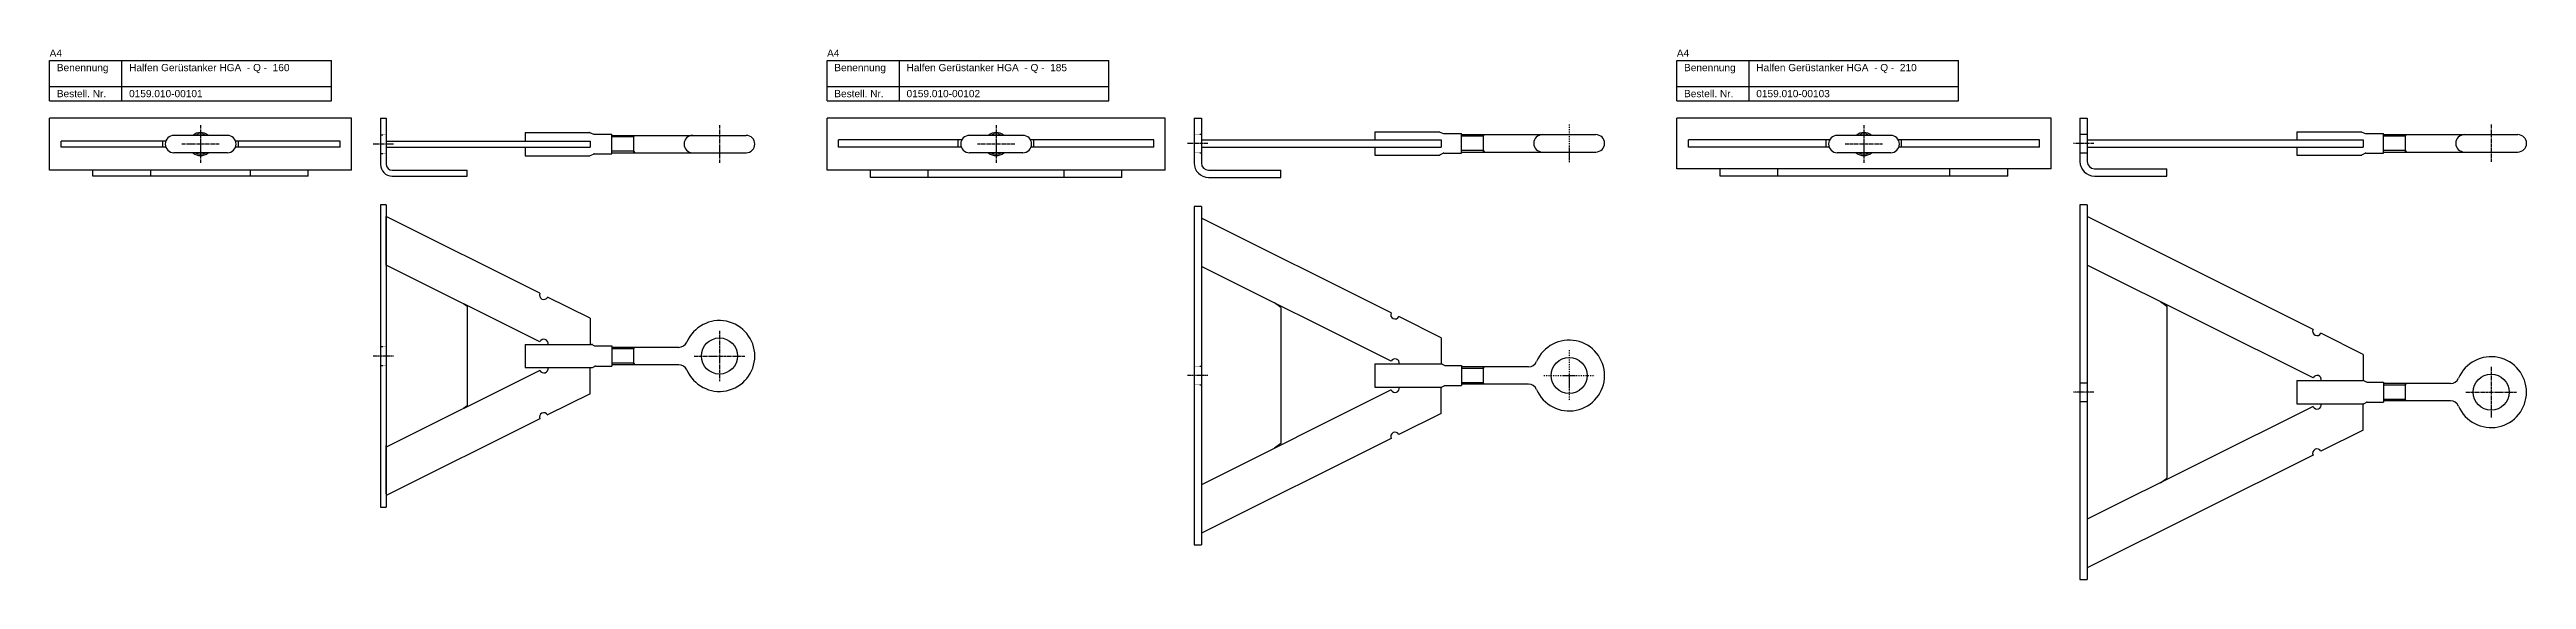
# Model space of a CAD drawing. Header units: inches. Extents: x 9 to 6602, y 8 to 536.
# Drawn here: x 9 to 1723, y 169 to 536 of the extents above; entities that cross this region are included whole.
import ezdxf

# ---------------------------------------------------------------- set-up
doc = ezdxf.new("R2010")
doc.units = ezdxf.units.IN
doc.header["$MEASUREMENT"] = 0
for name, pattern in [('MITTE2', [1.125, 0.75, -0.125, 0.125, -0.125]), ('STRICHPUNKT2', [0.5, 0.25, -0.125, 0, -0.125]), ('VERDECKT2', [0.1875, 0.125, -0.0625])]:
    doc.linetypes.add(name, pattern=pattern)
doc.layers.add('Halfen', color=2, linetype='Continuous')
doc.styles.add('ARIAL50', font='ARIAL.TTF', dxfattribs={"height": 5})

msp = doc.modelspace()

# ---------------------------------------------------------------- texts
at = {"layer": 'Halfen', "style": 'ARIAL50'}
for s, p in [('A4', (9.2, 530.7)), ('A4', (547.2, 530.7)), ('A4', (1135.2, 530.7)), ('Benennung', (14.2, 520.7)), ('Halfen Gerüstanker HGA  - Q -  160', (64.2, 520.7)), ('Benennung', (552.2, 520.7)), ('Halfen Gerüstanker HGA  - Q -  185', (602.2, 520.7)), ('Benennung', (1140.2, 520.7)), ('Halfen Gerüstanker HGA  - Q -  210', (1190.2, 520.7)), ('Bestell. Nr.', (14.2, 502.7)), ('0159.010-00101', (64.2, 502.7)), ('Bestell. Nr.', (552.2, 502.7)), ('0159.010-00102', (602.2, 502.7)), ('Bestell. Nr.', (1140.2, 502.7)), ('0159.010-00103', (1190.2, 502.7))]:
    msp.add_text(s, height=5, dxfattribs=at).set_placement(p)

# ---------------------------------------------------------------- linework, layer by layer
at = {"layer": 'Halfen'}
for p, q in [((9.2, 528.2), (204.2, 528.2)), ((9.2, 500.2), (9.2, 528.2)), ((59.2, 500.2), (59.2, 528.2)), ((204.2, 500.2), (204.2, 528.2)), ((547.2, 528.2), (742.2, 528.2)), ((547.2, 500.2), (547.2, 528.2)), ((597.2, 500.2), (597.2, 528.2)), ((742.2, 500.2), (742.2, 528.2)), ((1135.2, 528.2), (1330.2, 528.2)), ((1135.2, 500.2), (1135.2, 528.2)), ((1185.2, 500.2), (1185.2, 528.2)), ((1330.2, 500.2), (1330.2, 528.2)), ((9.2, 510.2), (204.2, 510.2)), ((9.2, 500.2), (204.2, 500.2)), ((547.2, 510.2), (742.2, 510.2)), ((547.2, 500.2), (742.2, 500.2)), ((1135.2, 510.2), (1330.2, 510.2)), ((1135.2, 500.2), (1330.2, 500.2)), ((218.2, 488.2), (9.2, 488.2)), ((9.2, 452.2), (9.2, 488.2)), ((218.2, 452.2), (218.2, 488.2)), ((238.2, 488.2), (238.2, 456.2)), ((238.2, 488.2), (242.2, 488.2)), ((242.2, 488.2), (242.2, 456.2)), ((781.2, 488.2), (547.2, 488.2)), ((547.2, 452.2), (547.2, 488.2)), ((781.2, 452.2), (781.2, 488.2)), ((801.2, 488.2), (801.2, 457.2)), ((801.2, 488.2), (806.2, 488.2)), ((806.2, 488.2), (806.2, 457.2)), ((1394.2, 488.2), (1135.2, 488.2)), ((1135.2, 453.2), (1135.2, 488.2)), ((1394.2, 453.2), (1394.2, 488.2)), ((1414.2, 488.2), (1414.2, 458.2)), ((1414.2, 488.2), (1419.2, 488.2)), ((1419.2, 488.2), (1419.2, 458.2)), ((17.2, 468.2), (17.2, 472.2)), ((89.4, 472.2), (17.2, 472.2)), ((89.5, 468.2), (17.2, 468.2)), ((87.5, 468.2), (87.5, 472.2)), ((132.2, 476.3), (95.2, 476.3)), ((132.2, 464.3), (95.2, 464.3)), ((210.2, 468.2), (137.8, 468.2)), ((210.2, 472.2), (137.9, 472.2)), ((139.8, 468.2), (139.8, 472.2)), ((210.2, 468.2), (210.2, 472.2)), ((242.2, 472.2), (383.2, 472.2)), ((242.2, 468.2), (383.2, 468.2)), ((338.2, 478.2), (382.9, 478.2)), ((338.2, 478.2), (338.2, 472.2)), ((338.2, 468.2), (338.2, 462.2)), ((383.2, 478.1), (385.7, 477.2)), ((383.2, 472.2), (383.2, 468.2)), ((383.3, 462.3), (385.6, 463.4)), ((386, 477.2), (398.2, 477.2)), ((386, 463.5), (398.2, 463.5)), ((398.2, 463.5), (398.2, 477.2)), ((398.2, 476.3), (491.2, 476.3)), ((398.2, 464.3), (491.2, 464.3)), ((640.4, 473.2), (555.2, 473.2)), ((555.2, 468.2), (555.2, 473.2)), ((640, 468.2), (555.2, 468.2)), ((638, 468.2), (638, 473.2)), ((638, 468.2), (638, 472.2)), ((682.7, 476.3), (645.7, 476.3)), ((682.7, 464.3), (645.7, 464.3)), ((773.2, 473.2), (687.9, 473.2)), ((773.2, 468.2), (688.3, 468.2)), ((690.3, 468.2), (690.3, 473.2)), ((690.3, 468.2), (690.3, 472.2)), ((773.2, 468.2), (773.2, 473.2)), ((806.2, 473.2), (972.2, 473.2)), ((806.2, 468.2), (972.2, 468.2)), ((926.2, 478.7), (970.9, 478.7)), ((926.2, 478.7), (926.2, 473.2)), ((926.2, 468.2), (926.2, 462.7)), ((971.2, 478.6), (973.7, 477.7)), ((971.3, 462.8), (973.6, 463.9)), ((972.2, 473.2), (972.2, 468.2)), ((974, 477.7), (986.2, 477.7)), ((974, 464), (986.2, 464)), ((986.2, 464), (986.2, 477.7)), ((986.2, 476.8), (1079.2, 476.8)), ((986.2, 464.8), (1079.2, 464.8)), ((1240.9, 473.2), (1143.2, 473.2)), ((1143.2, 468.2), (1143.2, 473.2)), ((1240.5, 468.2), (1143.2, 468.2)), ((1238.5, 468.2), (1238.5, 473.2)), ((1283.2, 476.3), (1246.2, 476.3)), ((1283.2, 464.3), (1246.2, 464.3)), ((1386.1, 473.2), (1288.4, 473.2)), ((1386.1, 468.2), (1288.8, 468.2)), ((1290.8, 468.2), (1290.8, 473.2)), ((1386.1, 468.2), (1386.1, 473.2)), ((1419.2, 473.2), (1610.2, 473.2)), ((1419.2, 468.2), (1610.2, 468.2)), ((1564.2, 478.7), (1608.9, 478.7)), ((1564.2, 478.7), (1564.2, 473.2)), ((1564.2, 468.2), (1564.2, 462.7)), ((1609.2, 478.6), (1611.7, 477.7)), ((1609.3, 462.8), (1611.6, 463.9)), ((1610.2, 473.2), (1610.2, 468.2)), ((1612, 477.7), (1624.2, 477.7)), ((1612, 464), (1624.2, 464)), ((1624.2, 464), (1624.2, 477.7)), ((1624.2, 476.8), (1717.2, 476.8)), ((1624.2, 464.8), (1717.2, 464.8)), ((218.2, 452.2), (9.2, 452.2)), ((39.2, 448.2), (39.2, 452.2)), ((188.2, 448.2), (39.2, 448.2)), ((79.2, 448.2), (79.2, 452.2)), ((148.2, 448.2), (148.2, 452.2)), ((188.2, 448.2), (188.2, 452.2)), ((246.2, 452.2), (298.2, 452.2)), ((246.2, 448.2), (298.2, 448.2)), ((298.2, 448.2), (298.2, 452.2)), ((338.2, 462.2), (382.9, 462.2)), ((781.2, 452.2), (547.2, 452.2)), ((577.2, 447.2), (577.2, 452.2)), ((751.2, 447.2), (577.2, 447.2)), ((617.2, 447.2), (617.2, 452.2)), ((711.2, 447.2), (711.2, 452.2)), ((751.2, 447.2), (751.2, 452.2)), ((811.2, 452.2), (861.2, 452.2)), ((811.2, 447.2), (861.2, 447.2)), ((861.2, 447.2), (861.2, 452.2)), ((926.2, 462.7), (970.9, 462.7)), ((1394.2, 453.2), (1135.2, 453.2)), ((1165.2, 448.2), (1165.2, 453.2)), ((1364.2, 448.2), (1165.2, 448.2)), ((1205.2, 448.2), (1205.2, 453.2)), ((1324.2, 448.2), (1324.2, 453.2)), ((1364.2, 448.2), (1364.2, 453.2)), ((1424.2, 453.2), (1474.2, 453.2)), ((1424.2, 448.2), (1474.2, 448.2)), ((1474.2, 448.2), (1474.2, 453.2)), ((1564.2, 462.7), (1608.9, 462.7)), ((238.2, 428.2), (238.2, 219.2)), ((242.2, 428.2), (238.2, 428.2)), ((242.2, 428.2), (242.2, 219.2)), ((348.5, 367.1), (242.2, 420.2)), ((242.2, 386.6), (242.2, 420.2)), ((242.2, 418.9), (242.2, 385.4)), ((801.2, 427.2), (801.2, 193.2)), ((806.2, 427.2), (801.2, 427.2)), ((806.2, 427.2), (806.2, 193.2)), ((937.5, 353.6), (806.2, 419.1)), ((1414.2, 428.2), (1414.2, 169.2)), ((1419.2, 428.2), (1414.2, 428.2)), ((1419.2, 428.2), (1419.2, 169.2)), ((1575.5, 342.1), (1419.2, 420.1)), ((348.5, 333.6), (242.2, 386.6)), ((937.5, 320.1), (806.2, 385.6)), ((1575.5, 308.6), (1419.2, 386.6)), ((295.6, 360), (298.2, 358.2)), ((383.2, 349.8), (353.8, 364.5)), ((861.2, 357.2), (856.7, 360.4)), ((1469.8, 361.3), (1474.2, 358.2)), ((298.2, 358.2), (298.2, 289.2)), ((383.2, 349.8), (383.2, 331.7)), ((861.2, 357.2), (861.2, 263.2)), ((972.2, 336.3), (942.8, 351)), ((1474.2, 358.2), (1474.2, 239.2)), ((338.2, 331.7), (384.2, 331.7)), ((338.2, 331.7), (338.2, 315.7)), ((354.1, 331.7), (383.2, 331.7)), ((384.8, 331.5), (386.2, 330.8)), ((386.9, 330.7), (398.2, 330.7)), ((398.2, 330.7), (398.2, 316.7)), ((444.6, 329.7), (398.2, 329.7)), ((972.2, 336.3), (972.2, 318.2)), ((1610.2, 324.8), (1580.8, 339.5)), ((348.5, 313.7), (242.2, 260.7)), ((338.2, 315.7), (384.2, 315.7)), ((354.1, 315.7), (383.2, 315.7)), ((383.2, 297.5), (383.2, 315.7)), ((384.8, 315.8), (386.2, 316.5)), ((386.9, 316.7), (398.2, 316.7)), ((444.6, 317.7), (398.2, 317.7)), ((926.2, 318.2), (972.2, 318.2)), ((926.2, 318.2), (926.2, 302.2)), ((943.1, 318.2), (972.2, 318.2)), ((972.8, 318), (974.2, 317.3)), ((974.9, 317.2), (986.2, 317.2)), ((986.2, 317.2), (986.2, 303.2)), ((1032.6, 316.2), (986.2, 316.2)), ((1610.2, 324.8), (1610.2, 306.7)), ((1610.2, 324.8), (1610.2, 306.7)), ((383.2, 297.5), (353.8, 282.9)), ((937.5, 300.2), (806.2, 234.7)), ((926.2, 302.2), (972.2, 302.2)), ((943.1, 302.2), (972.2, 302.2)), ((972.2, 284), (972.2, 302.2)), ((972.8, 302.3), (974.2, 303)), ((974.9, 303.2), (986.2, 303.2)), ((1032.6, 304.2), (986.2, 304.2)), ((1564.2, 306.7), (1610.2, 306.7)), ((1564.2, 306.7), (1564.2, 290.7)), ((1581.1, 306.7), (1610.2, 306.7)), ((1581.1, 306.7), (1610.2, 306.7)), ((1610.8, 306.5), (1612.2, 305.8)), ((1610.8, 290.8), (1612.2, 291.5)), ((1612.9, 305.7), (1624.2, 305.7)), ((1612.9, 291.7), (1624.2, 291.7)), ((1624.2, 305.7), (1624.2, 291.7)), ((1670.6, 304.7), (1624.2, 304.7)), ((1670.6, 292.7), (1624.2, 292.7)), ((348.5, 280.2), (242.2, 227.2)), ((298.2, 289.2), (295.6, 287.3)), ((972.2, 284), (942.8, 269.4)), ((1575.5, 288.7), (1419.2, 210.8)), ((1564.2, 290.7), (1610.2, 290.7)), ((1581.1, 290.7), (1610.2, 290.7)), ((1581.1, 290.7), (1610.2, 290.7)), ((1610.2, 272.5), (1610.2, 290.7)), ((242.2, 228.4), (242.2, 261.9)), ((242.2, 260.7), (242.2, 227.2)), ((937.5, 266.7), (806.2, 201.2)), ((861.2, 263.2), (856.7, 259.9)), ((1610.2, 272.5), (1580.8, 257.9)), ((1575.5, 255.2), (1419.2, 177.2)), ((1469.8, 236), (1474.2, 239.2)), ((238.2, 219.2), (242.2, 219.2)), ((801.2, 193.2), (806.2, 193.2)), ((1414.2, 169.2), (1419.2, 169.2))]:
    msp.add_line(p, q, dxfattribs=at)
at = {"layer": 'Halfen', "color": 1, "linetype": 'MITTE2', "ltscale": 3}
for p, q in [((113.7, 483.3), (113.7, 457.3)), ((472.7, 483.3), (472.7, 457.3)), ((664.2, 483.3), (664.2, 457.3)), ((1264.7, 483.3), (1264.7, 457.3)), ((1698.7, 483.8), (1698.7, 457.8)), ((126.6, 470.3), (100.7, 470.3)), ((247.2, 470.2), (233.2, 470.2)), ((677.1, 470.3), (651.2, 470.3)), ((810.7, 470.7), (796.7, 470.7)), ((1277.6, 470.3), (1251.7, 470.3)), ((1423.7, 470.7), (1409.7, 470.7)), ((472.7, 341.2), (472.7, 306.2)), ((455.2, 323.7), (490.2, 323.7)), ((1698.7, 316.2), (1698.7, 281.2)), ((1681.2, 298.7), (1716.2, 298.7))]:
    msp.add_line(p, q, dxfattribs=at)
at = {"layer": 'Halfen', "color": 1, "linetype": 'STRICHPUNKT2', "ltscale": 3}
for p, q in [((1060.7, 483.8), (1060.7, 457.8)), ((1060.7, 327.7), (1060.7, 292.7)), ((1043.2, 310.2), (1078.2, 310.2))]:
    msp.add_line(p, q, dxfattribs=at)
at = {"layer": 'Halfen', "color": 1, "linetype": 'VERDECKT2'}
for p, q in [((238.2, 476.7), (242.2, 476.7)), ((238.2, 463.7), (242.2, 463.7)), ((801.2, 477.2), (806.2, 477.2)), ((801.2, 464.2), (806.2, 464.2)), ((1414.2, 477.2), (1419.2, 477.2)), ((1414.2, 464.2), (1419.2, 464.2)), ((238.2, 330.2), (242.2, 330.2)), ((238.2, 317.2), (242.2, 317.2)), ((801.2, 316.7), (806.2, 316.7)), ((801.2, 303.7), (806.2, 303.7)), ((1414.2, 305.2), (1419.2, 305.2)), ((1414.2, 292.2), (1419.2, 292.2))]:
    msp.add_line(p, q, dxfattribs=at)
at = {"layer": 'Halfen', "color": 1}
for p, q in [((413.2, 475.2), (398.2, 475.2)), ((413.2, 465.4), (398.2, 465.4)), ((413.2, 476.3), (413.2, 464.3)), ((413.2, 475.2), (414.2, 476.3)), ((413.2, 465.4), (414.2, 464.3)), ((1001.2, 475.7), (986.2, 475.7)), ((1001.2, 465.9), (986.2, 465.9)), ((1001.2, 476.8), (1001.2, 464.8)), ((1001.2, 475.7), (1002.2, 476.8)), ((1001.2, 465.9), (1002.2, 464.8)), ((1639.2, 475.7), (1624.2, 475.7)), ((1639.2, 465.9), (1624.2, 465.9)), ((1639.2, 476.8), (1639.2, 464.8)), ((1639.2, 475.7), (1640.2, 476.8)), ((1639.2, 465.9), (1640.2, 464.8)), ((413.2, 328.6), (398.2, 328.6)), ((413.2, 329.7), (413.2, 317.7)), ((413.2, 328.6), (414.2, 329.7)), ((413.2, 318.7), (398.2, 318.7)), ((413.2, 318.7), (414.2, 317.7)), ((1001.2, 315.1), (986.2, 315.1)), ((1001.2, 316.2), (1001.2, 304.2)), ((1001.2, 315.1), (1002.2, 316.2)), ((1001.2, 305.2), (986.2, 305.2)), ((1001.2, 305.2), (1002.2, 304.2)), ((1639.2, 303.6), (1624.2, 303.6)), ((1639.2, 293.7), (1624.2, 293.7)), ((1639.2, 304.7), (1639.2, 292.7)), ((1639.2, 303.6), (1640.2, 304.7)), ((1639.2, 293.7), (1640.2, 292.7))]:
    msp.add_line(p, q, dxfattribs=at)
at = {"layer": 'Halfen', "color": 1, "linetype": 'MITTE2'}
for p, q in [((247.2, 323.7), (233.2, 323.7)), ((810.7, 310.2), (796.7, 310.2)), ((1423.7, 298.7), (1409.7, 298.7))]:
    msp.add_line(p, q, dxfattribs=at)
at = {"layer": 'Halfen'}
for centre in [(472.7, 323.7), (1060.7, 310.2), (1698.7, 298.7)]:
    msp.add_circle(centre, 12.5, dxfattribs=at)
for centre, radius, start, end in [((95.2, 470.3), 6, 90, 270), ((113.7, 470.3), 8, 48.5904, 131.4096), ((113.7, 470.3), 8, 228.5904, 311.4096), ((113.7, 470.3), 7, 58.9973, 121.0027), ((113.7, 470.3), 7, 238.9973, 301.0027), ((132.2, 470.3), 6, 270, 90), ((382.9, 477.2), 1, 70.2544, 90), ((386, 462.5), 1, 90, 115.9316), ((386, 478.2), 1, 250.2544, 270), ((454.2, 470.3), 6, 90, 270), ((491.2, 470.3), 6, 270, 90), ((645.7, 470.3), 6, 90, 270), ((664.2, 470.3), 8, 48.5904, 131.4096), ((664.2, 470.3), 8, 228.5904, 311.4096), ((664.2, 470.3), 7, 58.9973, 121.0027), ((664.2, 470.3), 7, 238.9973, 301.0027), ((682.7, 470.3), 6, 270, 90), ((970.9, 477.7), 1, 70.2544, 90), ((974, 463), 1, 90, 115.9316), ((974, 478.7), 1, 250.2544, 270), ((1042.2, 470.8), 6, 90, 270), ((1079.2, 470.8), 6, 270, 90), ((1246.2, 470.3), 6, 90, 270), ((1264.7, 470.3), 8, 48.5904, 131.4096), ((1264.7, 470.3), 8, 228.5904, 311.4096), ((1264.7, 470.3), 7, 58.9973, 121.0027), ((1264.7, 470.3), 7, 238.9973, 301.0027), ((1283.2, 470.3), 6, 270, 90), ((1608.9, 477.7), 1, 70.2544, 90), ((1612, 463), 1, 90, 115.9316), ((1612, 478.7), 1, 250.2544, 270), ((1680.2, 470.8), 6, 90, 270), ((1717.2, 470.8), 6, 270, 90), ((246.2, 456.2), 8, 180, 270), ((246.2, 456.2), 4, 180, 270), ((382.9, 463.2), 1, 270, 295.9316), ((811.2, 457.2), 10, 180, 270), ((811.2, 457.2), 5, 180, 270), ((970.9, 463.7), 1, 270, 295.9316), ((1424.2, 458.2), 10, 180, 270), ((1424.2, 458.2), 5, 180, 270), ((1608.9, 463.7), 1, 270, 295.9316), ((351.2, 365.8), 3, 153.4951, 333.4951), ((472.7, 323.7), 24.5, 203.1689, 156.8311), ((940.2, 352.3), 3, 153.4951, 333.4951), ((351.2, 332.3), 3, 348.0844, 153.4951), ((384.2, 330.2), 1.5, 63.9958, 90), ((386.9, 332.2), 1.5, 243.9958, 270), ((444.6, 335.7), 6, 270, 336.8311), ((1060.7, 310.2), 24.5, 203.1689, 156.8311), ((1578.2, 340.8), 3, 153.4951, 333.4951), ((351.2, 315), 3, 206.5049, 11.9156), ((384.2, 317.2), 1.5, 270, 296.0042), ((386.9, 315.2), 1.5, 90, 116.0042), ((444.6, 311.7), 6, 23.1689, 90), ((940.2, 318.8), 3, 348.0844, 153.4951), ((972.2, 316.7), 1.5, 63.9958, 90), ((974.9, 318.7), 1.5, 243.9958, 270), ((1032.6, 322.2), 6, 270, 336.8311), ((1578.2, 307.3), 3, 348.0844, 153.4951), ((1698.7, 298.7), 24.5, 203.1689, 156.8311), ((940.2, 301.5), 3, 206.5049, 11.9156), ((972.2, 303.7), 1.5, 270, 296.0042), ((974.9, 301.7), 1.5, 90, 116.0042), ((1032.6, 298.2), 6, 23.1689, 90), ((1610.2, 305.2), 1.5, 63.9958, 90), ((1612.9, 307.2), 1.5, 243.9958, 270), ((1612.9, 290.2), 1.5, 90, 116.0042), ((1670.6, 310.7), 6, 270, 336.8311), ((1670.6, 286.7), 6, 23.1689, 90), ((351.2, 281.5), 3, 26.5049, 206.5049), ((1578.2, 290), 3, 206.5049, 11.9156), ((1610.2, 292.2), 1.5, 270, 296.0042), ((940.2, 268), 3, 26.5049, 206.5049), ((1578.2, 256.5), 3, 26.5049, 206.5049)]:
    msp.add_arc(centre, radius, start, end, dxfattribs=at)

msp.set_redraw_order([(e.dxf.handle, doc.entitydb.next_handle()) for e in msp.query("TEXT MTEXT ATTDEF DIMENSION ARC_DIMENSION")])  # texts and dimensions are drawn at this point

doc.saveas('drawing.dxf')
